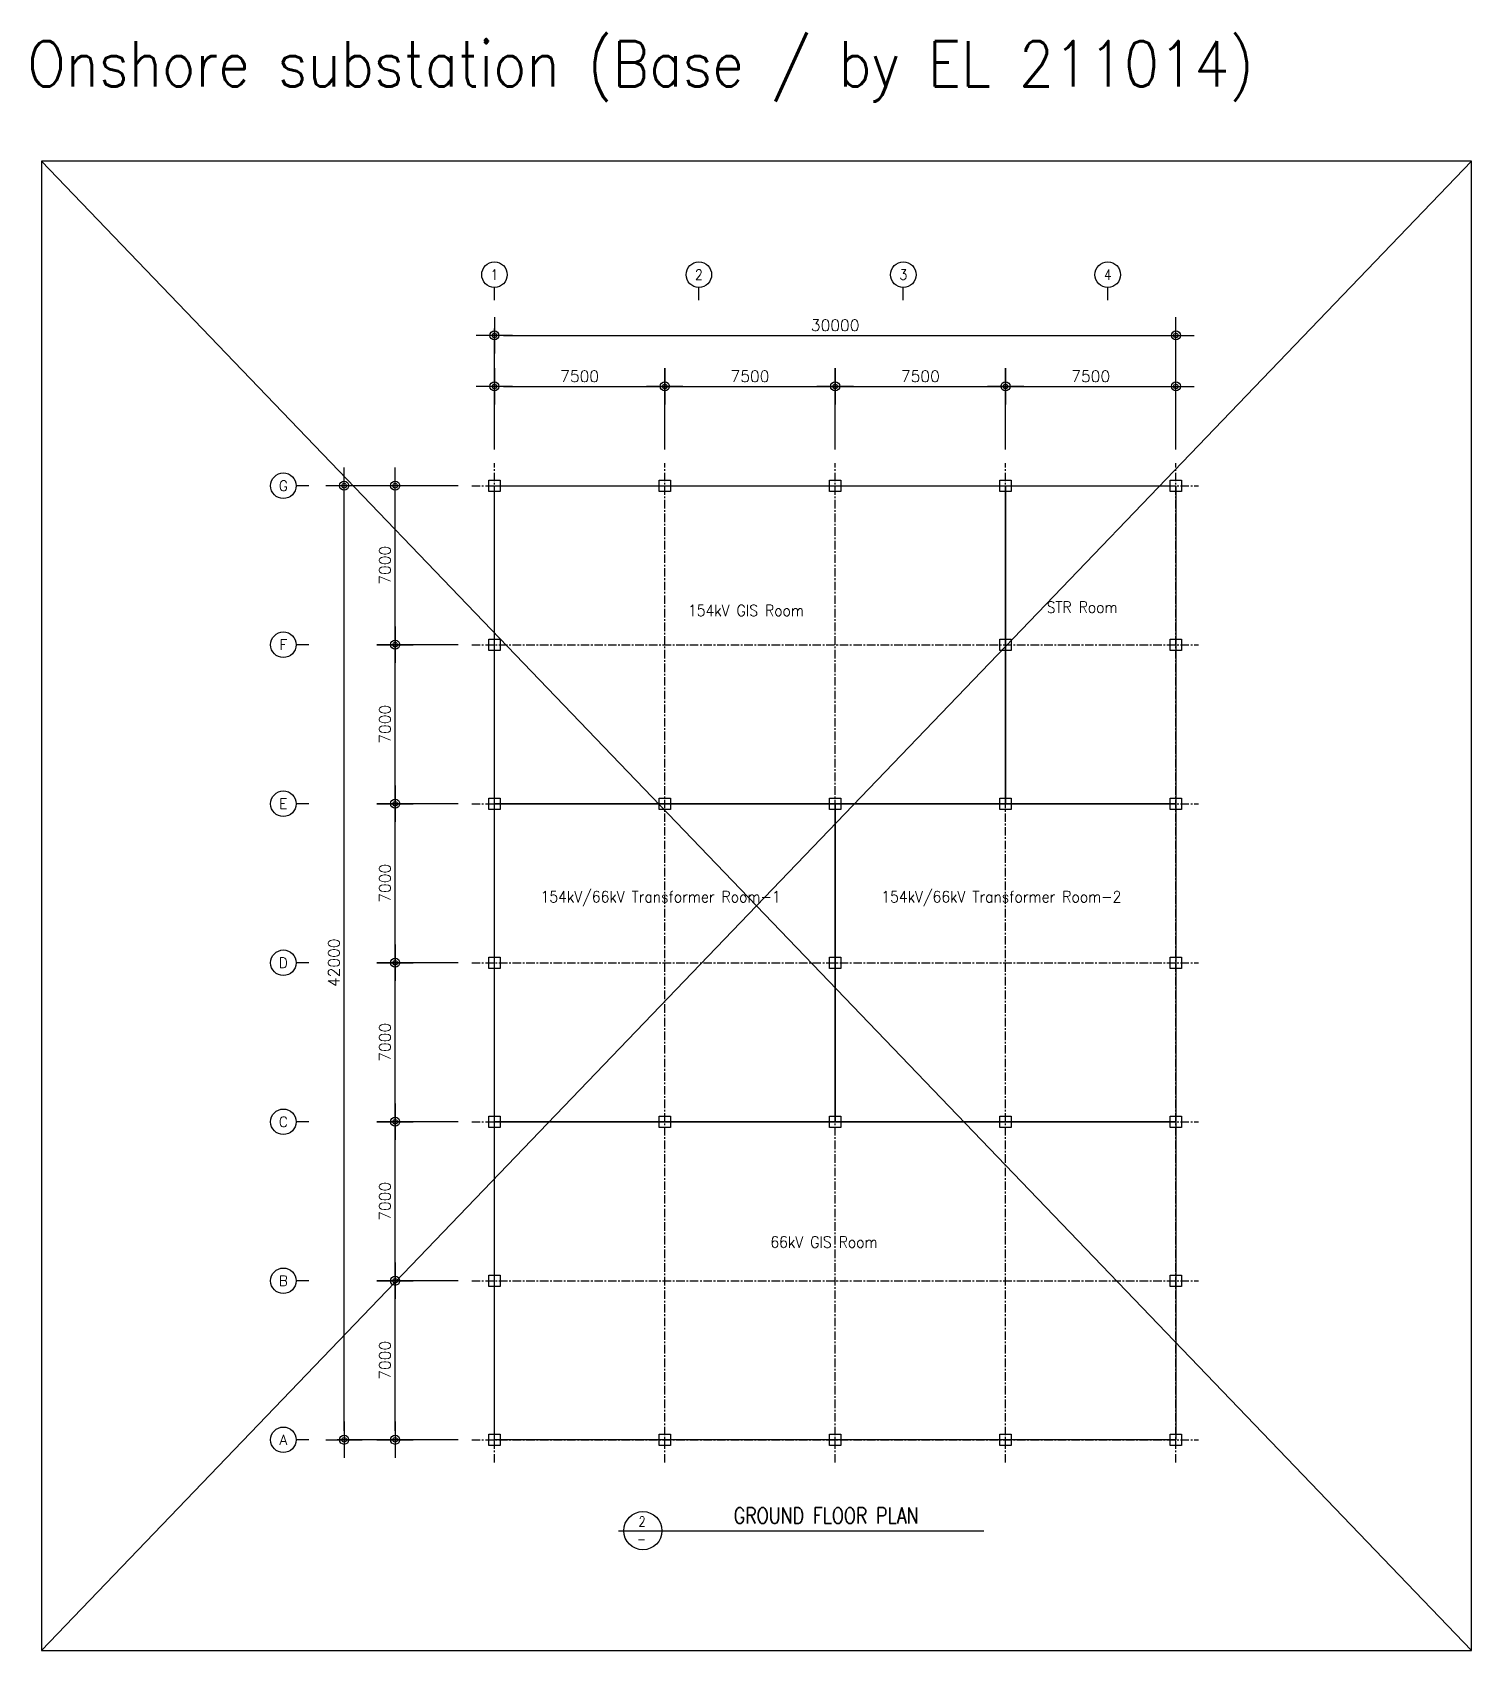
# Model space of a CAD drawing. Header units: millimetres. Extents: x 1547303 to 2238727, y -106680 to 167950.
# Drawn here: x 2032170 to 2095531, y 96710 to 167950 of the extents above; entities that cross this region are included whole.
import ezdxf
from ezdxf.enums import TextEntityAlignment as Align

# ---------------------------------------------------------------- set-up
doc = ezdxf.new("R2010")
doc.units = ezdxf.units.MM
doc.header["$LTSCALE"] = 150
doc.linetypes.add('CENTERX2', pattern=[4, 2.5, -0.5, 0.5, -0.5])
doc.layers.get('Defpoints').update_dxf_attribs({"color": 140})
for name, color, linetype in [('0S_Layout', 2, 'Continuous'), ('7TEXT', 7, 'Continuous'), ('CEN_LINE', 1, 'CENTERX2'), ('DIM', 7, 'Continuous'), ('SYM', 7, 'Continuous'), ('TEXT', 4, 'Continuous'), ('TXT', 2, 'Continuous')]:
    doc.layers.add(name, color=color, linetype=linetype)
doc.styles.add('RomanS', font='romans.shx', dxfattribs={"bigfont": 'whgtxt.shx'})
doc.styles.add('ROMANT', font='ROMANT')
doc.dimstyles.new('HYUN', dxfattribs={"dimscale": 80, "dimtxt": 3, "dimasz": 1, "dimexe": 1.5, "dimexo": 3, "dimgap": 1, "dimtad": 1, "dimdec": 0, "dimzin": 0, "dimdsep": 46, "dimtxsty": 'RomanS', "dimblk": 'd_dot', "dimcen": -1, "dimclrd": 256, "dimclre": 256, "dimclrt": 3, "dimadec": 0, "dimazin": 0, "dimtfac": 1, "dimtdec": 0, "dimtix": 1, "dimtmove": 2, "dimatfit": 3, "dimfxl": 1.5, "dimtolj": 1, "dimtzin": 0, "dimarcsym": 0})

msp = doc.modelspace()

# ---------------------------------------------------------------- texts
at = {"layer": '7TEXT', "color": 3, "style": 'RomanS', "width": 0.9}
for s, p in [('1', (2052512.5, 157283.2)), ('2', (2061512.5, 157283.2)), ('3', (2070512.5, 157283.2)), ('4', (2079512.5, 157283.2))]:
    msp.add_text(s, height=450, dxfattribs=at).set_placement(p, align=Align.MIDDLE_CENTER)
at = {"layer": '7TEXT', "color": 3, "style": 'RomanS'}
for s, p in [('G', (2043220.3, 147991)), ('F', (2043220.3, 140991)), ('E', (2043220.3, 133991)), ('D', (2043220.3, 126991)), ('C', (2043220.3, 119991)), ('B', (2043220.3, 112991)), ('A', (2043220.3, 105991))]:
    msp.add_text(s, height=450, dxfattribs=at).set_placement(p, align=Align.MIDDLE_CENTER)
at = {"layer": 'TEXT', "style": 'RomanS', "width": 0.9}
for s, height, p in [('Onshore substation (Base / by EL 211014)', 2000, (2031938.4, 166569)), ('154kV GIS Room', 500, (2061031, 142500.3)), ('STR Room', 500, (2076824.2, 142642.1)), ('154kV/66kV Transformer Room-1', 500, (2054543.6, 129900)), ('154kV/66kV Transformer Room-2', 500, (2069543.6, 129900)), ('66kV GIS Room', 500, (2064659.3, 114696.9))]:
    msp.add_text(s, height=height, dxfattribs=at).set_placement(p, align=Align.MIDDLE_LEFT)
at = {"layer": 'TXT', "color": 7, "style": 'ROMANT', "width": 0.8}
for s, p in [('2', (2058859.2, 102172)), ('-', (2058786.4, 101400.6))]:
    msp.add_text(s, height=448, dxfattribs=at).set_placement(p)
msp.add_text('GROUND FLOOR PLAN', height=700, dxfattribs=at).set_placement((2071185, 102306.3), align=Align.RIGHT)

# ---------------------------------------------------------------- blocks, each defined once
blk = doc.blocks.new('d_dot')
for p, q in [((0, -2), (0, 2)), ((-2, 0), (2, 0))]:
    blk.add_line(p, q)
for radius in [0.5, 0.25]:
    blk.add_circle((0, 0), radius)
blk = doc.blocks.new('*D124')
at = {"layer": 'Defpoints', "color": 0}
for p in [(2060012, 152363), (2052512, 148991), (2060012, 148991)]:
    blk.add_point(p, dxfattribs=at)
at = {"layer": 'DIM', "lineweight": -2}
for p, q in [((2052512, 149591), (2052512, 152663)), ((2060012, 149591), (2060012, 152663)), ((2052912, 152363), (2059612, 152363))]:
    blk.add_line(p, q, dxfattribs=at)
at = {"layer": 'DIM', "lineweight": -2, "xscale": 400, "yscale": 400, "zscale": 400, "rotation": 180}
blk.add_blockref('d_dot', (2052512, 152363), dxfattribs=at)
at = {"layer": 'DIM', "lineweight": -2, "xscale": 400, "yscale": 400, "zscale": 400}
blk.add_blockref('d_dot', (2060012, 152363), dxfattribs=at)
at = {"layer": 'DIM', "color": 3, "insert": (2056262, 152813), "char_height": 500, "attachment_point": 5, "style": 'RomanS'}
blk.add_mtext('\\A1;7500', dxfattribs=at)
blk = doc.blocks.new('*D125')
at = {"layer": 'Defpoints', "color": 0}
for p in [(2045895, 147991), (2051512, 147991), (2051512, 105991)]:
    blk.add_point(p, dxfattribs=at)
at = {"layer": 'DIM', "lineweight": -2}
for p, q in [((2050912, 147991), (2045595, 147991)), ((2045895, 106391), (2045895, 147591)), ((2050912, 105991), (2045595, 105991))]:
    blk.add_line(p, q, dxfattribs=at)
at = {"layer": 'DIM', "lineweight": -2, "xscale": 400, "yscale": 400, "zscale": 400}
for p, rotation in [((2045895, 147991), 90), ((2045895, 105991), 270)]:
    blk.add_blockref('d_dot', p, dxfattribs=dict(at, rotation=rotation))
at = {"layer": 'DIM', "color": 3, "insert": (2045445, 126991), "char_height": 500, "attachment_point": 5, "rotation": 90, "style": 'RomanS'}
blk.add_mtext('\\A1;42000', dxfattribs=at)
blk = doc.blocks.new('*D126')
at = {"layer": 'Defpoints', "color": 0}
for p in [(2082512, 154608), (2052512, 148991), (2082512, 148991)]:
    blk.add_point(p, dxfattribs=at)
at = {"layer": 'DIM', "lineweight": -2}
for p, q in [((2052512, 149591), (2052512, 154908)), ((2052912, 154608), (2082112, 154608)), ((2082512, 149591), (2082512, 154908))]:
    blk.add_line(p, q, dxfattribs=at)
at = {"layer": 'DIM', "lineweight": -2, "xscale": 400, "yscale": 400, "zscale": 400, "rotation": 180}
blk.add_blockref('d_dot', (2052512, 154608), dxfattribs=at)
at = {"layer": 'DIM', "lineweight": -2, "xscale": 400, "yscale": 400, "zscale": 400}
blk.add_blockref('d_dot', (2082512, 154608), dxfattribs=at)
at = {"layer": 'DIM', "color": 3, "insert": (2067512, 155058), "char_height": 500, "attachment_point": 5, "style": 'RomanS'}
blk.add_mtext('\\A1;30000', dxfattribs=at)
blk = doc.blocks.new('*D127')
at = {"layer": 'Defpoints', "color": 0}
for p in [(2048140, 147991), (2051512, 147991), (2051512, 140991)]:
    blk.add_point(p, dxfattribs=at)
at = {"layer": 'DIM', "lineweight": -2}
for p, q in [((2050912, 147991), (2047840, 147991)), ((2048140, 141391), (2048140, 147591)), ((2050912, 140991), (2047840, 140991))]:
    blk.add_line(p, q, dxfattribs=at)
at = {"layer": 'DIM', "lineweight": -2, "xscale": 400, "yscale": 400, "zscale": 400}
for p, rotation in [((2048140, 147991), 90), ((2048140, 140991), 270)]:
    blk.add_blockref('d_dot', p, dxfattribs=dict(at, rotation=rotation))
at = {"layer": 'DIM', "color": 3, "insert": (2047690, 144491), "char_height": 500, "attachment_point": 5, "rotation": 90, "style": 'RomanS'}
blk.add_mtext('\\A1;7000', dxfattribs=at)
blk = doc.blocks.new('*D128')
at = {"layer": 'Defpoints', "color": 0}
for p in [(2048140, 140991), (2051512, 140991), (2051512, 133991)]:
    blk.add_point(p, dxfattribs=at)
at = {"layer": 'DIM', "lineweight": -2}
for p, q in [((2050912, 140991), (2047840, 140991)), ((2048140, 134391), (2048140, 140591)), ((2050912, 133991), (2047840, 133991))]:
    blk.add_line(p, q, dxfattribs=at)
at = {"layer": 'DIM', "lineweight": -2, "xscale": 400, "yscale": 400, "zscale": 400}
for p, rotation in [((2048140, 140991), 90), ((2048140, 133991), 270)]:
    blk.add_blockref('d_dot', p, dxfattribs=dict(at, rotation=rotation))
at = {"layer": 'DIM', "color": 3, "insert": (2047690, 137491), "char_height": 500, "attachment_point": 5, "rotation": 90, "style": 'RomanS'}
blk.add_mtext('\\A1;7000', dxfattribs=at)
blk = doc.blocks.new('*D129')
at = {"layer": 'Defpoints', "color": 0}
for p in [(2048140, 133991), (2051512, 133991), (2051512, 126991)]:
    blk.add_point(p, dxfattribs=at)
at = {"layer": 'DIM', "lineweight": -2}
for p, q in [((2050912, 133991), (2047840, 133991)), ((2048140, 127391), (2048140, 133591)), ((2050912, 126991), (2047840, 126991))]:
    blk.add_line(p, q, dxfattribs=at)
at = {"layer": 'DIM', "lineweight": -2, "xscale": 400, "yscale": 400, "zscale": 400}
for p, rotation in [((2048140, 133991), 90), ((2048140, 126991), 270)]:
    blk.add_blockref('d_dot', p, dxfattribs=dict(at, rotation=rotation))
at = {"layer": 'DIM', "color": 3, "insert": (2047690, 130491), "char_height": 500, "attachment_point": 5, "rotation": 90, "style": 'RomanS'}
blk.add_mtext('\\A1;7000', dxfattribs=at)
blk = doc.blocks.new('*D130')
at = {"layer": 'Defpoints', "color": 0}
for p in [(2048140, 126991), (2051512, 126991), (2051512, 119991)]:
    blk.add_point(p, dxfattribs=at)
at = {"layer": 'DIM', "lineweight": -2}
for p, q in [((2050912, 126991), (2047840, 126991)), ((2048140, 120391), (2048140, 126591)), ((2050912, 119991), (2047840, 119991))]:
    blk.add_line(p, q, dxfattribs=at)
at = {"layer": 'DIM', "lineweight": -2, "xscale": 400, "yscale": 400, "zscale": 400}
for p, rotation in [((2048140, 126991), 90), ((2048140, 119991), 270)]:
    blk.add_blockref('d_dot', p, dxfattribs=dict(at, rotation=rotation))
at = {"layer": 'DIM', "color": 3, "insert": (2047690, 123491), "char_height": 500, "attachment_point": 5, "rotation": 90, "style": 'RomanS'}
blk.add_mtext('\\A1;7000', dxfattribs=at)
blk = doc.blocks.new('*D131')
at = {"layer": 'Defpoints', "color": 0}
for p in [(2048140, 119991), (2051512, 119991), (2051512, 112991)]:
    blk.add_point(p, dxfattribs=at)
at = {"layer": 'DIM', "lineweight": -2}
for p, q in [((2050912, 119991), (2047840, 119991)), ((2048140, 113391), (2048140, 119591)), ((2050912, 112991), (2047840, 112991))]:
    blk.add_line(p, q, dxfattribs=at)
at = {"layer": 'DIM', "lineweight": -2, "xscale": 400, "yscale": 400, "zscale": 400}
for p, rotation in [((2048140, 119991), 90), ((2048140, 112991), 270)]:
    blk.add_blockref('d_dot', p, dxfattribs=dict(at, rotation=rotation))
at = {"layer": 'DIM', "color": 3, "insert": (2047690, 116491), "char_height": 500, "attachment_point": 5, "rotation": 90, "style": 'RomanS'}
blk.add_mtext('\\A1;7000', dxfattribs=at)
blk = doc.blocks.new('*D132')
at = {"layer": 'Defpoints', "color": 0}
for p in [(2048140, 112991), (2051512, 112991), (2051512, 105991)]:
    blk.add_point(p, dxfattribs=at)
at = {"layer": 'DIM', "lineweight": -2}
for p, q in [((2050912, 112991), (2047840, 112991)), ((2048140, 106391), (2048140, 112591)), ((2050912, 105991), (2047840, 105991))]:
    blk.add_line(p, q, dxfattribs=at)
at = {"layer": 'DIM', "lineweight": -2, "xscale": 400, "yscale": 400, "zscale": 400}
for p, rotation in [((2048140, 112991), 90), ((2048140, 105991), 270)]:
    blk.add_blockref('d_dot', p, dxfattribs=dict(at, rotation=rotation))
at = {"layer": 'DIM', "color": 3, "insert": (2047690, 109491), "char_height": 500, "attachment_point": 5, "rotation": 90, "style": 'RomanS'}
blk.add_mtext('\\A1;7000', dxfattribs=at)
blk = doc.blocks.new('*D133')
at = {"layer": 'Defpoints', "color": 0}
for p in [(2067512, 152363), (2060012, 148991), (2067512, 148991)]:
    blk.add_point(p, dxfattribs=at)
at = {"layer": 'DIM', "lineweight": -2}
for p, q in [((2060012, 149591), (2060012, 152663)), ((2067512, 149591), (2067512, 152663)), ((2060412, 152363), (2067112, 152363))]:
    blk.add_line(p, q, dxfattribs=at)
at = {"layer": 'DIM', "lineweight": -2, "xscale": 400, "yscale": 400, "zscale": 400, "rotation": 180}
blk.add_blockref('d_dot', (2060012, 152363), dxfattribs=at)
at = {"layer": 'DIM', "lineweight": -2, "xscale": 400, "yscale": 400, "zscale": 400}
blk.add_blockref('d_dot', (2067512, 152363), dxfattribs=at)
at = {"layer": 'DIM', "color": 3, "insert": (2063762, 152813), "char_height": 500, "attachment_point": 5, "style": 'RomanS'}
blk.add_mtext('\\A1;7500', dxfattribs=at)
blk = doc.blocks.new('*D134')
at = {"layer": 'Defpoints', "color": 0}
for p in [(2075012, 152363), (2067512, 148991), (2075012, 148991)]:
    blk.add_point(p, dxfattribs=at)
at = {"layer": 'DIM', "lineweight": -2}
for p, q in [((2067512, 149591), (2067512, 152663)), ((2075012, 149591), (2075012, 152663)), ((2067912, 152363), (2074612, 152363))]:
    blk.add_line(p, q, dxfattribs=at)
at = {"layer": 'DIM', "lineweight": -2, "xscale": 400, "yscale": 400, "zscale": 400, "rotation": 180}
blk.add_blockref('d_dot', (2067512, 152363), dxfattribs=at)
at = {"layer": 'DIM', "lineweight": -2, "xscale": 400, "yscale": 400, "zscale": 400}
blk.add_blockref('d_dot', (2075012, 152363), dxfattribs=at)
at = {"layer": 'DIM', "color": 3, "insert": (2071262, 152813), "char_height": 500, "attachment_point": 5, "style": 'RomanS'}
blk.add_mtext('\\A1;7500', dxfattribs=at)
blk = doc.blocks.new('*D135')
at = {"layer": 'Defpoints', "color": 0}
for p in [(2082512, 152363), (2075012, 148991), (2082512, 148991)]:
    blk.add_point(p, dxfattribs=at)
at = {"layer": 'DIM', "lineweight": -2}
for p, q in [((2075012, 149591), (2075012, 152663)), ((2082512, 149591), (2082512, 152663)), ((2075412, 152363), (2082112, 152363))]:
    blk.add_line(p, q, dxfattribs=at)
at = {"layer": 'DIM', "lineweight": -2, "xscale": 400, "yscale": 400, "zscale": 400, "rotation": 180}
blk.add_blockref('d_dot', (2075012, 152363), dxfattribs=at)
at = {"layer": 'DIM', "lineweight": -2, "xscale": 400, "yscale": 400, "zscale": 400}
blk.add_blockref('d_dot', (2082512, 152363), dxfattribs=at)
at = {"layer": 'DIM', "color": 3, "insert": (2078762, 152813), "char_height": 500, "attachment_point": 5, "style": 'RomanS'}
blk.add_mtext('\\A1;7500', dxfattribs=at)

# ---------------------------------------------------------------- dimensions: what is measured, and where the dimension line sits
at = {"layer": 'DIM'}
for base, p1, p2, picture, middle in [((2082512.5, 154608.2), (2052512.5, 148991), (2082512.5, 148991), '*D126', (2067512.5, 155058.2)), ((2060012.5, 152363.3), (2052512.5, 148991), (2060012.5, 148991), '*D124', (2056262.5, 152813.3)), ((2067512.5, 152363.3), (2060012.5, 148991), (2067512.5, 148991), '*D133', (2063762.5, 152813.3)), ((2075012.5, 152363.3), (2067512.5, 148991), (2075012.5, 148991), '*D134', (2071262.5, 152813.3)), ((2082512.5, 152363.3), (2075012.5, 148991), (2082512.5, 148991), '*D135', (2078762.5, 152813.3))]:
    dim = msp.add_linear_dim(base=base, p1=p1, p2=p2, dimstyle='HYUN', override={"dimscale": 200, "dimtxt": 2.5, "dimasz": 2}, dxfattribs=at)
    dim.commit()
    dim.dimension.update_dxf_attribs({"geometry": picture, "text_midpoint": middle})
for base, p1, p2, picture, middle in [((2045895.3, 147991), (2051512.5, 105991), (2051512.5, 147991), '*D125', (2045445.3, 126991)), ((2048140.1, 147991), (2051512.5, 140991), (2051512.5, 147991), '*D127', (2047690.1, 144491)), ((2048140.1, 140991), (2051512.5, 133991), (2051512.5, 140991), '*D128', (2047690.1, 137491)), ((2048140.1, 133991), (2051512.5, 126991), (2051512.5, 133991), '*D129', (2047690.1, 130491)), ((2048140.1, 126991), (2051512.5, 119991), (2051512.5, 126991), '*D130', (2047690.1, 123491)), ((2048140.1, 119991), (2051512.5, 112991), (2051512.5, 119991), '*D131', (2047690.1, 116491)), ((2048140.1, 112991), (2051512.5, 105991), (2051512.5, 112991), '*D132', (2047690.1, 109491))]:
    dim = msp.add_linear_dim(base=base, p1=p1, p2=p2, angle=90, dimstyle='HYUN', override={"dimscale": 200, "dimtxt": 2.5, "dimasz": 2}, dxfattribs=at)
    dim.commit()
    dim.dimension.update_dxf_attribs({"geometry": picture, "text_midpoint": middle})

# ---------------------------------------------------------------- linework, layer by layer
at = {"layer": '0S_Layout', "color": 1}
for p, q in [((2095531.5, 162285), (2032571.5, 96709.9)), ((2032571.5, 162285), (2095531.5, 96709.9))]:
    msp.add_line(p, q, dxfattribs=at)
msp.add_lwpolyline([(2095531.5, 162285), (2032571.5, 162285), (2032571.5, 96709.9), (2095531.5, 96709.9)], close=True, dxfattribs=at)
at = {"layer": '0S_Layout'}
for points in [[(2052262.5, 148241), (2052762.5, 148241), (2052762.5, 147741), (2052262.5, 147741)], [(2059762.5, 148241), (2060262.5, 148241), (2060262.5, 147741), (2059762.5, 147741)], [(2067262.5, 148241), (2067762.5, 148241), (2067762.5, 147741), (2067262.5, 147741)], [(2074762.5, 148241), (2075262.5, 148241), (2075262.5, 147741), (2074762.5, 147741)], [(2082262.5, 148241), (2082762.5, 148241), (2082762.5, 147741), (2082262.5, 147741)], [(2052512.5, 147991), (2075012.5, 147991), (2075012.5, 133991), (2052512.5, 133991)], [(2075012.5, 147991), (2082512.5, 147991), (2082512.5, 133991), (2075012.5, 133991)], [(2052262.5, 141241), (2052762.5, 141241), (2052762.5, 140741), (2052262.5, 140741)], [(2074762.5, 141241), (2075262.5, 141241), (2075262.5, 140741), (2074762.5, 140741)], [(2082262.5, 141241), (2082762.5, 141241), (2082762.5, 140741), (2082262.5, 140741)], [(2052262.5, 134241), (2052762.5, 134241), (2052762.5, 133741), (2052262.5, 133741)], [(2052512.5, 133991), (2067512.5, 133991), (2067512.5, 119991), (2052512.5, 119991)], [(2059762.5, 134241), (2060262.5, 134241), (2060262.5, 133741), (2059762.5, 133741)], [(2067262.5, 134241), (2067762.5, 134241), (2067762.5, 133741), (2067262.5, 133741)], [(2067512.5, 133991), (2082512.5, 133991), (2082512.5, 119991), (2067512.5, 119991)], [(2074762.5, 134241), (2075262.5, 134241), (2075262.5, 133741), (2074762.5, 133741)], [(2082262.5, 134241), (2082762.5, 134241), (2082762.5, 133741), (2082262.5, 133741)], [(2052262.5, 127241), (2052762.5, 127241), (2052762.5, 126741), (2052262.5, 126741)], [(2067262.5, 127241), (2067762.5, 127241), (2067762.5, 126741), (2067262.5, 126741)], [(2082262.5, 127241), (2082762.5, 127241), (2082762.5, 126741), (2082262.5, 126741)], [(2052262.5, 120241), (2052762.5, 120241), (2052762.5, 119741), (2052262.5, 119741)], [(2052512.5, 119991), (2082512.5, 119991), (2082512.5, 105991), (2052512.5, 105991)], [(2059762.5, 120241), (2060262.5, 120241), (2060262.5, 119741), (2059762.5, 119741)], [(2067262.5, 120241), (2067762.5, 120241), (2067762.5, 119741), (2067262.5, 119741)], [(2074762.5, 120241), (2075262.5, 120241), (2075262.5, 119741), (2074762.5, 119741)], [(2082262.5, 120241), (2082762.5, 120241), (2082762.5, 119741), (2082262.5, 119741)], [(2052262.5, 113241), (2052762.5, 113241), (2052762.5, 112741), (2052262.5, 112741)], [(2082262.5, 113241), (2082762.5, 113241), (2082762.5, 112741), (2082262.5, 112741)], [(2052262.5, 106241), (2052762.5, 106241), (2052762.5, 105741), (2052262.5, 105741)], [(2059762.5, 106241), (2060262.5, 106241), (2060262.5, 105741), (2059762.5, 105741)], [(2067262.5, 106241), (2067762.5, 106241), (2067762.5, 105741), (2067262.5, 105741)], [(2074762.5, 106241), (2075262.5, 106241), (2075262.5, 105741), (2074762.5, 105741)], [(2082262.5, 106241), (2082762.5, 106241), (2082762.5, 105741), (2082262.5, 105741)]]:
    msp.add_lwpolyline(points, close=True, dxfattribs=at)
at = {"layer": 'CEN_LINE'}
for p, q in [((2052512.5, 104991), (2052512.5, 148991)), ((2060012.5, 104991), (2060012.5, 148991)), ((2067512.5, 104991), (2067512.5, 148991)), ((2075012.5, 104991), (2075012.5, 148991)), ((2082512.5, 104991), (2082512.5, 148991)), ((2051512.5, 147991), (2083512.5, 147991)), ((2051512.5, 140991), (2083512.5, 140991)), ((2051512.5, 133991), (2083512.5, 133991)), ((2051512.5, 126991), (2083512.5, 126991)), ((2051512.5, 119991), (2083512.5, 119991)), ((2051512.5, 112991), (2083512.5, 112991)), ((2051512.5, 105991), (2083512.5, 105991))]:
    msp.add_line(p, q, dxfattribs=at)
at = {"layer": 'SYM', "color": 7}
for p, q in [((2052512.5, 156158.2), (2052512.5, 156720.7)), ((2061512.5, 156158.2), (2061512.5, 156720.7)), ((2070512.5, 156158.2), (2070512.5, 156720.7)), ((2079512.5, 156158.2), (2079512.5, 156720.7)), ((2044345.3, 147991), (2043782.8, 147991)), ((2044345.3, 140991), (2043782.8, 140991)), ((2044345.3, 133991), (2043782.8, 133991)), ((2044345.3, 126991), (2043782.8, 126991)), ((2044345.3, 119991), (2043782.8, 119991)), ((2044345.3, 112991), (2043782.8, 112991)), ((2044345.3, 105991), (2043782.8, 105991))]:
    msp.add_line(p, q, dxfattribs=at)
for centre in [(2052512.5, 157283.2), (2061512.5, 157283.2), (2070512.5, 157283.2), (2079512.5, 157283.2), (2043220.3, 147991), (2043220.3, 140991), (2043220.3, 133991), (2043220.3, 126991), (2043220.3, 119991), (2043220.3, 112991), (2043220.3, 105991)]:
    msp.add_circle(centre, 562.5, dxfattribs=at)
at = {"layer": 'TXT', "color": 7}
msp.add_line((2057968.9, 101991), (2074056, 101991), dxfattribs=at)
msp.add_circle((2059046.8, 101991), 840, dxfattribs=at)

msp.set_redraw_order([(e.dxf.handle, doc.entitydb.next_handle()) for e in msp.query("TEXT MTEXT ATTDEF DIMENSION ARC_DIMENSION")])  # texts and dimensions are drawn at this point

doc.saveas('drawing.dxf')
